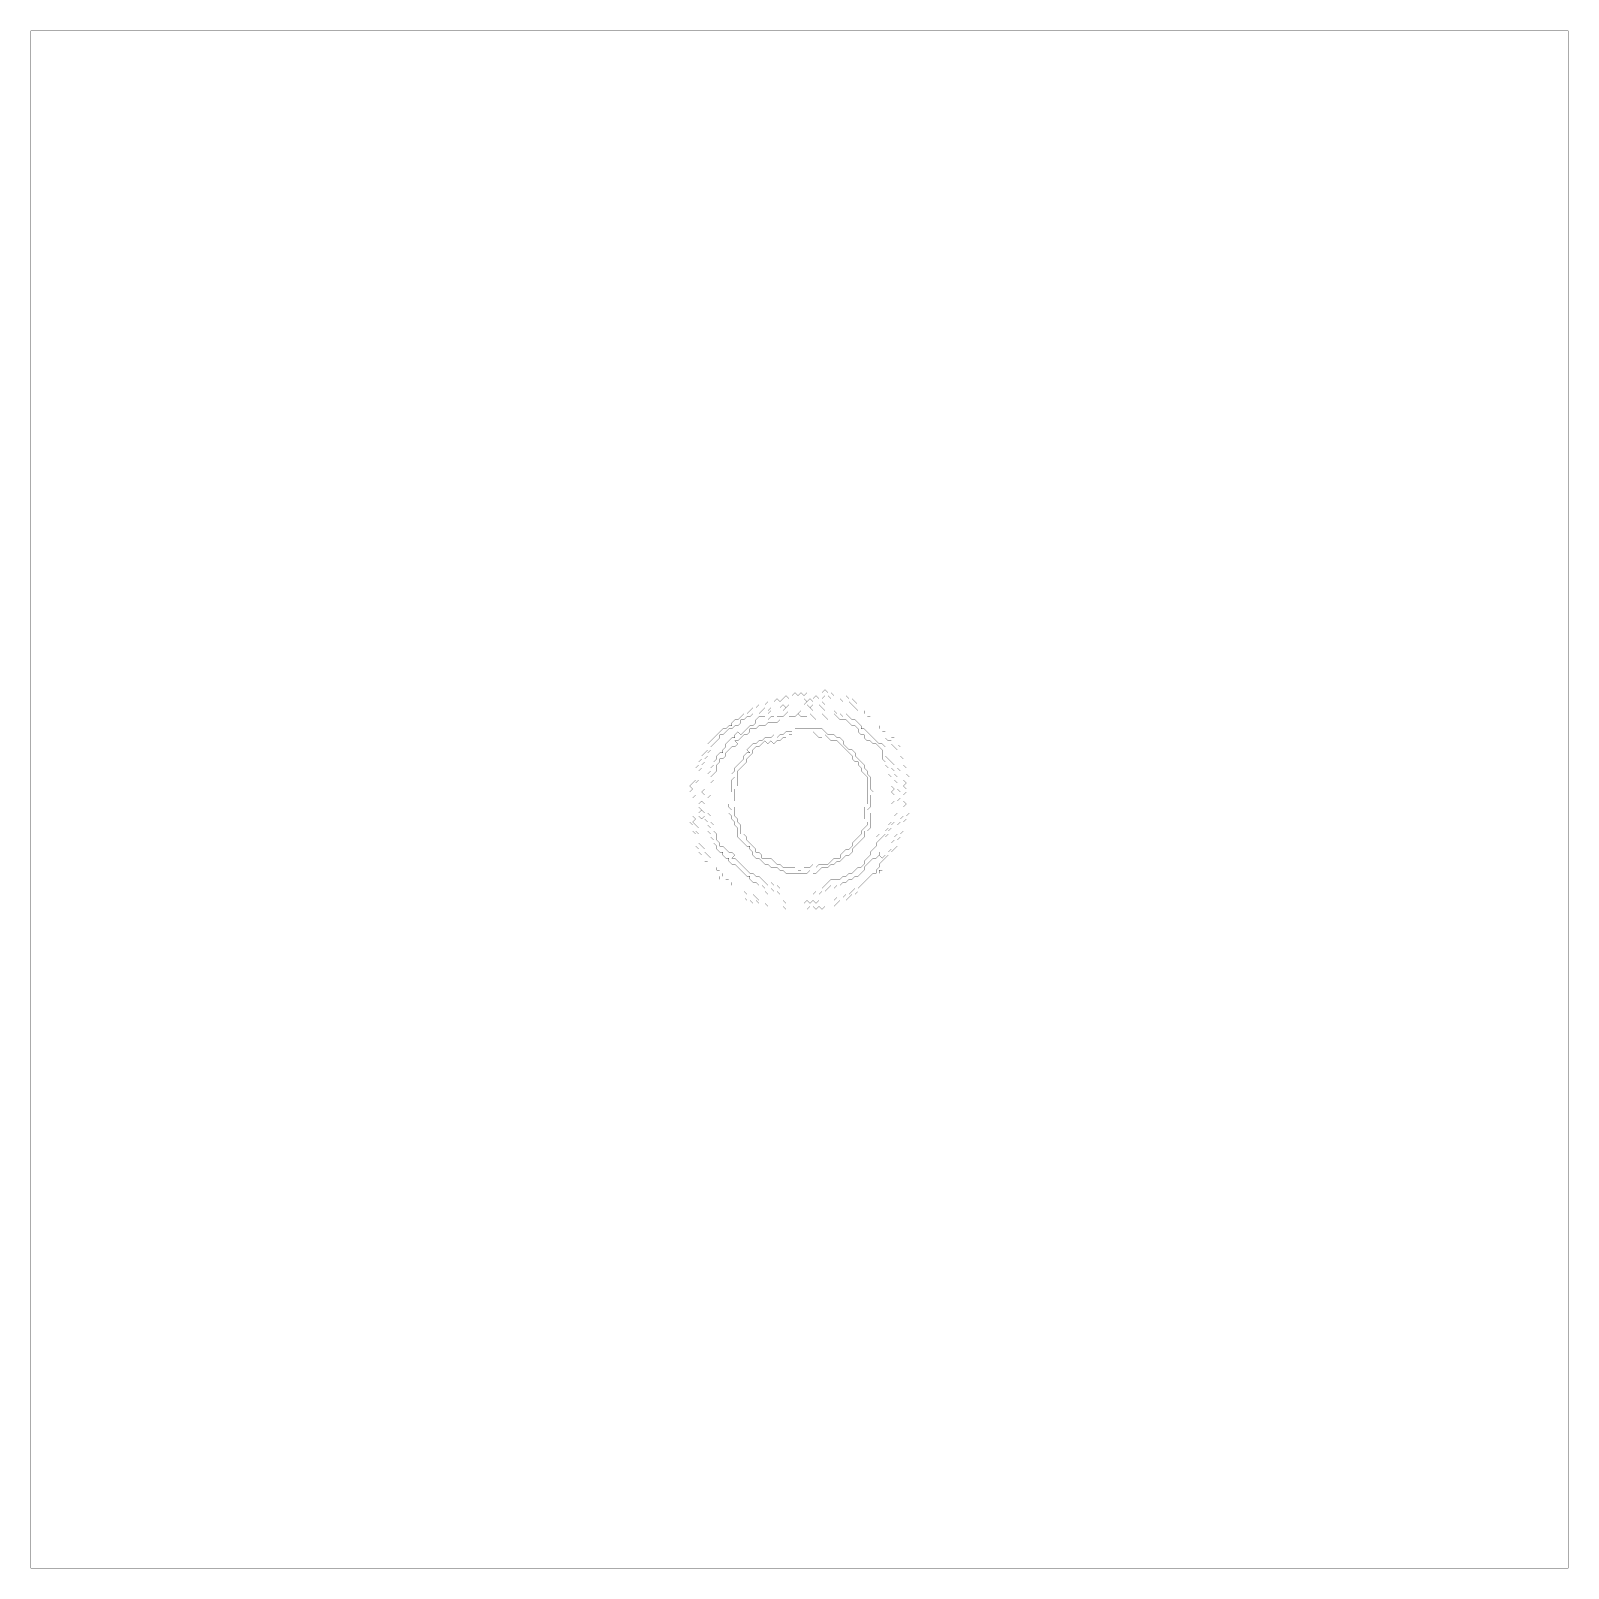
# Model space of a CAD drawing. Header units: metres. Extents: x 0 to 5009, y -5009 to 0.
import ezdxf

# ---------------------------------------------------------------- set-up
doc = ezdxf.new("R2010")
doc.units = ezdxf.units.M
doc.layers.add('conductor', color=1, linetype='Continuous')
doc.layers.add('substrate', color=5, linetype='Continuous')

msp = doc.modelspace()

# ---------------------------------------------------------------- linework, layer by layer
at = {"layer": 'conductor', "const_width": 0.5}
for points in [[(2558.5, -2166.4), (2548.7, -2176.2), (2538.9, -2176.2), (2529.1, -2176.2), (2519.3, -2176.2), (2529.1, -2186), (2519.3, -2195.8), (2519.3, -2205.6), (2529.1, -2205.6), (2538.9, -2205.6), (2548.7, -2215.4), (2558.5, -2215.4), (2568.3, -2205.6), (2578.1, -2205.6), (2587.9, -2215.4), (2597.7, -2215.4), (2607.5, -2215.4), (2617.3, -2215.4), (2627.1, -2225.2), (2636.9, -2225.2), (2646.7, -2235), (2656.5, -2225.2), (2666.3, -2235), (2676.1, -2244.8), (2685.9, -2244.8), (2695.8, -2254.6), (2705.6, -2264.4), (2705.6, -2274.2), (2715.4, -2274.2), (2725.2, -2284), (2735, -2293.8), (2744.8, -2303.6), (2754.6, -2313.4), (2764.4, -2323.2), (2774.2, -2323.2), (2784, -2333.1), (2784, -2342.9), (2784, -2352.7), (2784, -2362.5), (2793.8, -2372.3), (2803.6, -2382.1), (2813.4, -2391.9), (2803.6, -2401.7), (2813.4, -2411.5), (2813.4, -2421.3), (2823.2, -2431.1), (2813.4, -2440.9), (2823.2, -2450.7), (2823.2, -2460.5), (2823.2, -2470.3), (2833, -2480.1), (2833, -2489.9), (2833, -2499.7), (2823.2, -2509.5), (2823.2, -2519.3), (2823.2, -2529.1), (2823.2, -2538.9), (2823.2, -2548.7), (2813.4, -2558.5), (2813.4, -2568.3), (2813.4, -2578.1), (2803.6, -2587.9), (2803.6, -2597.7), (2793.8, -2607.5), (2793.8, -2617.3), (2784, -2627.1), (2784, -2636.9), (2784, -2646.7), (2784, -2656.5), (2784, -2666.3), (2784, -2676.1), (2784, -2685.9), (2774.2, -2695.8), (2764.4, -2685.9), (2764.4, -2676.1), (2764.4, -2685.9), (2754.6, -2695.8), (2744.8, -2695.8), (2735, -2705.6), (2725.2, -2715.4), (2715.4, -2725.2), (2715.4, -2735), (2705.6, -2744.8), (2695.8, -2754.6), (2685.9, -2754.6), (2676.1, -2764.4), (2666.3, -2764.4), (2656.5, -2774.2), (2646.7, -2774.2), (2636.9, -2784), (2627.1, -2784), (2617.3, -2793.8), (2607.5, -2784), (2597.7, -2793.8), (2587.9, -2803.6), (2578.1, -2803.6), (2568.3, -2813.4), (2558.5, -2803.6), (2548.7, -2813.4), (2538.9, -2813.4), (2529.1, -2813.4), (2519.3, -2813.4), (2509.5, -2813.4), (2499.7, -2813.4), (2489.9, -2813.4), (2480.1, -2813.4), (2470.3, -2813.4), (2460.5, -2813.4), (2450.7, -2813.4), (2440.9, -2813.4), (2431.1, -2803.6), (2421.3, -2803.6), (2411.5, -2793.8), (2401.7, -2793.8), (2391.9, -2793.8), (2382.1, -2784), (2372.3, -2784), (2362.5, -2774.2), (2352.7, -2774.2), (2342.9, -2764.4), (2342.9, -2754.6), (2333.1, -2754.6), (2323.2, -2744.8), (2313.4, -2735), (2303.6, -2725.2), (2293.8, -2715.4), (2284, -2715.4), (2274.2, -2705.6), (2274.2, -2695.8), (2264.4, -2695.8), (2254.6, -2685.9), (2254.6, -2676.1), (2244.8, -2676.1), (2235, -2666.3), (2235, -2656.5), (2225.2, -2646.7), (2225.2, -2636.9), (2215.4, -2627.1), (2215.4, -2617.3), (2205.6, -2607.5), (2215.4, -2597.7), (2205.6, -2587.9), (2205.6, -2578.1), (2195.8, -2568.3), (2195.8, -2558.5), (2195.8, -2548.7), (2195.8, -2538.9), (2186, -2538.9), (2176.2, -2529.1), (2176.2, -2519.3), (2186, -2509.5), (2195.8, -2519.3), (2195.8, -2509.5), (2195.8, -2499.7), (2195.8, -2489.9), (2186, -2480.1), (2195.8, -2470.3), (2205.6, -2470.3), (2205.6, -2460.5), (2205.6, -2450.7), (2205.6, -2440.9), (2205.6, -2431.1), (2205.6, -2421.3), (2215.4, -2411.5), (2215.4, -2401.7), (2225.2, -2391.9), (2225.2, -2382.1), (2235, -2372.3), (2235, -2362.5), (2244.8, -2352.7), (2254.6, -2352.7), (2254.6, -2342.9), (2264.4, -2333.1), (2264.4, -2323.2), (2274.2, -2313.4), (2284, -2303.6), (2293.8, -2303.6), (2293.8, -2293.8), (2303.6, -2284), (2313.4, -2293.8), (2323.2, -2284), (2333.1, -2274.2), (2342.9, -2264.4), (2352.7, -2264.4), (2362.5, -2254.6), (2362.5, -2244.8), (2372.3, -2235), (2382.1, -2235), (2391.9, -2235), (2401.7, -2244.8), (2411.5, -2235), (2421.3, -2235), (2411.5, -2235), (2401.7, -2225.2), (2411.5, -2215.4), (2421.3, -2215.4), (2431.1, -2215.4), (2440.9, -2215.4), (2450.7, -2215.4), (2460.5, -2205.6), (2470.3, -2195.8), (2460.5, -2205.6), (2450.7, -2195.8), (2440.9, -2205.6), (2431.1, -2195.8), (2421.3, -2195.8), (2411.5, -2195.8), (2411.5, -2205.6), (2401.7, -2215.4), (2391.9, -2205.6), (2382.1, -2215.4), (2372.3, -2225.2), (2362.5, -2225.2), (2352.7, -2225.2), (2342.9, -2235), (2333.1, -2235), (2323.2, -2244.8), (2313.4, -2244.8), (2313.4, -2254.6), (2303.6, -2264.4), (2293.8, -2264.4), (2284, -2274.2), (2274.2, -2274.2), (2264.4, -2284), (2254.6, -2293.8), (2244.8, -2293.8), (2244.8, -2303.6), (2235, -2313.4), (2225.2, -2323.2), (2215.4, -2333.1), (2215.4, -2342.9), (2205.6, -2352.7), (2205.6, -2362.5), (2195.8, -2372.3), (2195.8, -2382.1), (2186, -2391.9), (2186, -2401.7), (2176.2, -2411.5), (2176.2, -2421.3), (2176.2, -2431.1), (2176.2, -2440.9), (2166.4, -2450.7), (2166.4, -2460.5), (2166.4, -2470.3), (2166.4, -2480.1), (2166.4, -2489.9), (2156.6, -2499.7), (2156.6, -2509.5), (2156.6, -2519.3), (2156.6, -2529.1), (2156.6, -2538.9), (2156.6, -2548.7), (2156.6, -2558.5), (2166.4, -2568.3), (2156.6, -2578.1), (2166.4, -2587.9), (2176.2, -2597.7), (2166.4, -2607.5), (2176.2, -2617.3), (2176.2, -2627.1), (2176.2, -2636.9), (2176.2, -2646.7), (2186, -2656.5), (2195.8, -2666.3), (2195.8, -2676.1), (2205.6, -2685.9), (2215.4, -2695.8), (2215.4, -2705.6), (2225.2, -2715.4), (2235, -2725.2), (2235, -2735), (2244.8, -2735), (2254.6, -2744.8), (2254.6, -2754.6), (2264.4, -2764.4), (2274.2, -2764.4), (2284, -2774.2), (2284, -2784), (2293.8, -2793.8), (2303.6, -2803.6), (2313.4, -2803.6), (2323.2, -2803.6), (2333.1, -2813.4), (2342.9, -2813.4), (2352.7, -2813.4), (2362.5, -2823.2), (2372.3, -2833), (2382.1, -2833), (2391.9, -2833), (2401.7, -2833), (2411.5, -2833), (2421.3, -2833), (2431.1, -2833), (2440.9, -2833), (2450.7, -2833), (2460.5, -2842.8), (2470.3, -2842.8), (2480.1, -2842.8), (2489.9, -2842.8), (2499.7, -2842.8), (2509.5, -2842.8), (2519.3, -2842.8), (2529.1, -2833), (2538.9, -2842.8), (2548.7, -2833), (2558.5, -2842.8), (2568.3, -2833), (2578.1, -2833), (2587.9, -2833), (2597.7, -2833), (2607.5, -2833), (2617.3, -2833), (2627.1, -2823.2), (2636.9, -2823.2), (2646.7, -2823.2), (2656.5, -2813.4), (2666.3, -2813.4), (2676.1, -2803.6), (2685.9, -2793.8), (2695.8, -2793.8), (2705.6, -2784), (2715.4, -2774.2), (2725.2, -2764.4), (2735, -2754.6), (2744.8, -2744.8), (2754.6, -2744.8), (2754.6, -2735), (2764.4, -2725.2), (2764.4, -2715.4), (2774.2, -2705.6), (2784, -2695.8), (2793.8, -2685.9), (2793.8, -2676.1), (2803.6, -2666.3), (2803.6, -2656.5), (2803.6, -2646.7), (2813.4, -2636.9), (2813.4, -2627.1), (2823.2, -2617.3), (2823.2, -2607.5), (2823.2, -2597.7), (2823.2, -2587.9), (2833, -2578.1), (2833, -2568.3), (2842.8, -2558.5), (2842.8, -2548.7), (2842.8, -2538.9), (2842.8, -2529.1), (2852.6, -2519.3), (2842.8, -2509.5), (2842.8, -2499.7), (2842.8, -2489.9), (2852.6, -2480.1), (2852.6, -2470.3), (2842.8, -2460.5), (2852.6, -2450.7), (2842.8, -2440.9), (2842.8, -2431.1), (2842.8, -2421.3), (2842.8, -2411.5), (2833, -2411.5), (2823.2, -2401.7), (2823.2, -2391.9), (2823.2, -2382.1), (2823.2, -2372.3), (2823.2, -2362.5), (2823.2, -2352.7), (2823.2, -2342.9), (2813.4, -2333.1), (2803.6, -2323.2), (2803.6, -2313.4), (2793.8, -2313.4), (2784, -2303.6), (2784, -2293.8), (2784, -2284), (2774.2, -2284), (2764.4, -2274.2), (2764.4, -2264.4), (2754.6, -2254.6), (2744.8, -2244.8), (2735, -2235), (2725.2, -2235), (2715.4, -2225.2), (2715.4, -2215.4), (2705.6, -2215.4), (2695.8, -2215.4), (2685.9, -2205.6), (2676.1, -2195.8), (2666.3, -2186), (2656.5, -2186), (2646.7, -2186), (2636.9, -2176.2), (2627.1, -2176.2), (2617.3, -2176.2), (2607.5, -2176.2), (2597.7, -2166.4), (2587.9, -2166.4), (2578.1, -2176.2), (2568.3, -2176.2)], [(2489.9, -2195.8)], [(2529.1, -2186), (2538.9, -2176.2), (2548.7, -2186), (2548.7, -2195.8), (2538.9, -2205.6), (2529.1, -2195.8)], [(2568.3, -2195.8), (2578.1, -2186), (2587.9, -2195.8), (2578.1, -2205.6)], [(2509.5, -2284), (2499.7, -2293.8), (2489.9, -2303.6), (2480.1, -2293.8), (2470.3, -2293.8), (2460.5, -2303.6), (2450.7, -2303.6), (2440.9, -2313.4), (2431.1, -2313.4), (2421.3, -2323.2), (2411.5, -2313.4), (2401.7, -2323.2), (2391.9, -2313.4), (2382.1, -2323.2), (2372.3, -2333.1), (2362.5, -2333.1), (2352.7, -2342.9), (2352.7, -2352.7), (2342.9, -2362.5), (2333.1, -2372.3), (2333.1, -2382.1), (2323.2, -2391.9), (2313.4, -2401.7), (2303.6, -2411.5), (2303.6, -2421.3), (2303.6, -2431.1), (2303.6, -2440.9), (2303.6, -2450.7), (2303.6, -2460.5), (2293.8, -2470.3), (2293.8, -2480.1), (2293.8, -2489.9), (2293.8, -2499.7), (2293.8, -2509.5), (2284, -2519.3), (2293.8, -2529.1), (2293.8, -2538.9), (2293.8, -2548.7), (2293.8, -2558.5), (2303.6, -2568.3), (2303.6, -2578.1), (2313.4, -2587.9), (2313.4, -2597.7), (2313.4, -2607.5), (2313.4, -2617.3), (2323.2, -2617.3), (2333.1, -2627.1), (2333.1, -2636.9), (2342.9, -2646.7), (2352.7, -2656.5), (2362.5, -2666.3), (2362.5, -2676.1), (2372.3, -2676.1), (2382.1, -2685.9), (2382.1, -2695.8), (2391.9, -2695.8), (2401.7, -2695.8), (2411.5, -2695.8), (2421.3, -2705.6), (2431.1, -2715.4), (2440.9, -2715.4), (2450.7, -2725.2), (2460.5, -2725.2), (2470.3, -2725.2), (2480.1, -2725.2), (2489.9, -2725.2), (2499.7, -2735), (2509.5, -2735), (2519.3, -2725.2), (2529.1, -2725.2), (2538.9, -2725.2), (2548.7, -2715.4), (2558.5, -2725.2), (2568.3, -2715.4), (2578.1, -2715.4), (2587.9, -2715.4), (2597.7, -2715.4), (2607.5, -2705.6), (2617.3, -2695.8), (2627.1, -2695.8), (2636.9, -2695.8), (2636.9, -2685.9), (2646.7, -2676.1), (2656.5, -2666.3), (2666.3, -2666.3), (2676.1, -2656.5), (2676.1, -2646.7), (2685.9, -2636.9), (2695.8, -2627.1), (2705.6, -2617.3), (2705.6, -2607.5), (2715.4, -2597.7), (2725.2, -2587.9), (2725.2, -2578.1), (2715.4, -2568.3), (2715.4, -2558.5), (2715.4, -2548.7), (2715.4, -2538.9), (2715.4, -2529.1), (2725.2, -2519.3), (2725.2, -2509.5), (2725.2, -2499.7), (2725.2, -2489.9), (2725.2, -2480.1), (2725.2, -2470.3), (2725.2, -2460.5), (2725.2, -2450.7), (2725.2, -2440.9), (2725.2, -2431.1), (2715.4, -2421.3), (2705.6, -2411.5), (2705.6, -2401.7), (2695.8, -2391.9), (2695.8, -2382.1), (2685.9, -2382.1), (2676.1, -2372.3), (2676.1, -2362.5), (2666.3, -2352.7), (2656.5, -2342.9), (2646.7, -2333.1), (2636.9, -2323.2), (2627.1, -2313.4), (2617.3, -2313.4), (2607.5, -2313.4), (2597.7, -2303.6), (2587.9, -2293.8), (2578.1, -2303.6), (2568.3, -2303.6), (2558.5, -2293.8), (2548.7, -2284), (2538.9, -2293.8), (2529.1, -2284), (2519.3, -2293.8)], [(2382.1, -2254.6)], [(2176.2, -2548.7), (2186, -2538.9), (2195.8, -2548.7), (2195.8, -2558.5), (2186, -2568.3), (2176.2, -2558.5)], [(2764.4, -2656.5)], [(2391.9, -2803.6), (2401.7, -2793.8), (2411.5, -2793.8), (2421.3, -2803.6), (2411.5, -2813.4), (2401.7, -2813.4)]]:
    msp.add_lwpolyline(points, close=True, dxfattribs=at)
at = {"layer": 'substrate', "const_width": 0.5}
for points in [[(0, 0), (0, -9.8), (0, -19.6), (0, -29.4), (0, -39.2), (0, -49), (0, -58.8), (0, -68.6), (0, -78.4), (0, -88.2), (0, -98), (0, -107.8), (0, -117.6), (0, -127.4), (0, -137.2), (0, -147), (0, -156.8), (0, -166.6), (0, -176.4), (0, -186.3), (0, -196.1), (0, -205.9), (0, -215.7), (0, -225.5), (0, -235.3), (0, -245.1), (0, -254.9), (0, -264.7), (0, -274.5), (0, -284.3), (0, -294.1), (0, -303.9), (0, -313.7), (0, -323.5), (0, -333.3), (0, -343.1), (0, -352.9), (0, -362.7), (0, -372.5), (0, -382.3), (0, -392.1), (0, -401.9), (0, -411.7), (0, -421.5), (0, -431.3), (0, -441.1), (0, -450.9), (0, -460.7), (0, -470.5), (0, -480.3), (0, -490.1), (0, -499.9), (0, -509.7), (0, -519.5), (0, -529.3), (0, -539.2), (0, -549), (0, -558.8), (0, -568.6), (0, -578.4), (0, -588.2), (0, -598), (0, -607.8), (0, -617.6), (0, -627.4), (0, -637.2), (0, -647), (0, -656.8), (0, -666.6), (0, -676.4), (0, -686.2), (0, -696), (0, -705.8), (0, -715.6), (0, -725.4), (0, -735.2), (0, -745), (0, -754.8), (0, -764.6), (0, -774.4), (0, -784.2), (0, -794), (0, -803.8), (0, -813.6), (0, -823.4), (0, -833.2), (0, -843), (0, -852.8), (0, -862.6), (0, -872.4), (0, -882.2), (0, -892), (0, -901.9), (0, -911.7), (0, -921.5), (0, -931.3), (0, -941.1), (0, -950.9), (0, -960.7), (0, -970.5), (0, -980.3), (0, -990.1), (0, -999.9), (0, -1009.7), (0, -1019.5), (0, -1029.3), (0, -1039.1), (0, -1048.9), (0, -1058.7), (0, -1068.5), (0, -1078.3), (0, -1088.1), (0, -1097.9), (0, -1107.7), (0, -1117.5), (0, -1127.3), (0, -1137.1), (0, -1146.9), (0, -1156.7), (0, -1166.5), (0, -1176.3), (0, -1186.1), (0, -1195.9), (0, -1205.7), (0, -1215.5), (0, -1225.3), (0, -1235.1), (0, -1244.9), (0, -1254.8), (0, -1264.6), (0, -1274.4), (0, -1284.2), (0, -1294), (0, -1303.8), (0, -1313.6), (0, -1323.4), (0, -1333.2), (0, -1343), (0, -1352.8), (0, -1362.6), (0, -1372.4), (0, -1382.2), (0, -1392), (0, -1401.8), (0, -1411.6), (0, -1421.4), (0, -1431.2), (0, -1441), (0, -1450.8), (0, -1460.6), (0, -1470.4), (0, -1480.2), (0, -1490), (0, -1499.8), (0, -1509.6), (0, -1519.4), (0, -1529.2), (0, -1539), (0, -1548.8), (0, -1558.6), (0, -1568.4), (0, -1578.2), (0, -1588), (0, -1597.8), (0, -1607.6), (0, -1617.5), (0, -1627.3), (0, -1637.1), (0, -1646.9), (0, -1656.7), (0, -1666.5), (0, -1676.3), (0, -1686.1), (0, -1695.9), (0, -1705.7), (0, -1715.5), (0, -1725.3), (0, -1735.1), (0, -1744.9), (0, -1754.7), (0, -1764.5), (0, -1774.3), (0, -1784.1), (0, -1793.9), (0, -1803.7), (0, -1813.5), (0, -1823.3), (0, -1833.1), (0, -1842.9), (0, -1852.7), (0, -1862.5), (0, -1872.3), (0, -1882.1), (0, -1891.9), (0, -1901.7), (0, -1911.5), (0, -1921.3), (0, -1931.1), (0, -1940.9), (0, -1950.7), (0, -1960.5), (0, -1970.3), (0, -1980.2), (0, -1990), (0, -1999.8), (0, -2009.6), (0, -2019.4), (0, -2029.2), (0, -2039), (0, -2048.8), (0, -2058.6), (0, -2068.4), (0, -2078.2), (0, -2088), (0, -2097.8), (0, -2107.6), (0, -2117.4), (0, -2127.2), (0, -2137), (0, -2146.8), (0, -2156.6), (0, -2166.4), (0, -2176.2), (0, -2186), (0, -2195.8), (0, -2205.6), (0, -2215.4), (0, -2225.2), (0, -2235), (0, -2244.8), (0, -2254.6), (0, -2264.4), (0, -2274.2), (0, -2284), (0, -2293.8), (0, -2303.6), (0, -2313.4), (0, -2323.2), (0, -2333.1), (0, -2342.9), (0, -2352.7), (0, -2362.5), (0, -2372.3), (0, -2382.1), (0, -2391.9), (0, -2401.7), (0, -2411.5), (0, -2421.3), (0, -2431.1), (0, -2440.9), (0, -2450.7), (0, -2460.5), (0, -2470.3), (0, -2480.1), (0, -2489.9), (0, -2499.7), (0, -2509.5), (0, -2519.3), (0, -2529.1), (0, -2538.9), (0, -2548.7), (0, -2558.5), (0, -2568.3), (0, -2578.1), (0, -2587.9), (0, -2597.7), (0, -2607.5), (0, -2617.3), (0, -2627.1), (0, -2636.9), (0, -2646.7), (0, -2656.5), (0, -2666.3), (0, -2676.1), (0, -2685.9), (0, -2695.8), (0, -2705.6), (0, -2715.4), (0, -2725.2), (0, -2735), (0, -2744.8), (0, -2754.6), (0, -2764.4), (0, -2774.2), (0, -2784), (0, -2793.8), (0, -2803.6), (0, -2813.4), (0, -2823.2), (0, -2833), (0, -2842.8), (0, -2852.6), (0, -2862.4), (0, -2872.2), (0, -2882), (0, -2891.8), (0, -2901.6), (0, -2911.4), (0, -2921.2), (0, -2931), (0, -2940.8), (0, -2950.6), (0, -2960.4), (0, -2970.2), (0, -2980), (0, -2989.8), (0, -2999.6), (0, -3009.4), (0, -3019.2), (0, -3029), (0, -3038.8), (0, -3048.7), (0, -3058.5), (0, -3068.3), (0, -3078.1), (0, -3087.9), (0, -3097.7), (0, -3107.5), (0, -3117.3), (0, -3127.1), (0, -3136.9), (0, -3146.7), (0, -3156.5), (0, -3166.3), (0, -3176.1), (0, -3185.9), (0, -3195.7), (0, -3205.5), (0, -3215.3), (0, -3225.1), (0, -3234.9), (0, -3244.7), (0, -3254.5), (0, -3264.3), (0, -3274.1), (0, -3283.9), (0, -3293.7), (0, -3303.5), (0, -3313.3), (0, -3323.1), (0, -3332.9), (0, -3342.7), (0, -3352.5), (0, -3362.3), (0, -3372.1), (0, -3381.9), (0, -3391.7), (0, -3401.5), (0, -3411.4), (0, -3421.2), (0, -3431), (0, -3440.8), (0, -3450.6), (0, -3460.4), (0, -3470.2), (0, -3480), (0, -3489.8), (0, -3499.6), (0, -3509.4), (0, -3519.2), (0, -3529), (0, -3538.8), (0, -3548.6), (0, -3558.4), (0, -3568.2), (0, -3578), (0, -3587.8), (0, -3597.6), (0, -3607.4), (0, -3617.2), (0, -3627), (0, -3636.8), (0, -3646.6), (0, -3656.4), (0, -3666.2), (0, -3676), (0, -3685.8), (0, -3695.6), (0, -3705.4), (0, -3715.2), (0, -3725), (0, -3734.8), (0, -3744.6), (0, -3754.4), (0, -3764.2), (0, -3774.1), (0, -3783.9), (0, -3793.7), (0, -3803.5), (0, -3813.3), (0, -3823.1), (0, -3832.9), (0, -3842.7), (0, -3852.5), (0, -3862.3), (0, -3872.1), (0, -3881.9), (0, -3891.7), (0, -3901.5), (0, -3911.3), (0, -3921.1), (0, -3930.9), (0, -3940.7), (0, -3950.5), (0, -3960.3), (0, -3970.1), (0, -3979.9), (0, -3989.7), (0, -3999.5), (0, -4009.3), (0, -4019.1), (0, -4028.9), (0, -4038.7), (0, -4048.5), (0, -4058.3), (0, -4068.1), (0, -4077.9), (0, -4087.7), (0, -4097.5), (0, -4107.3), (0, -4117.1), (0, -4127), (0, -4136.8), (0, -4146.6), (0, -4156.4), (0, -4166.2), (0, -4176), (0, -4185.8), (0, -4195.6), (0, -4205.4), (0, -4215.2), (0, -4225), (0, -4234.8), (0, -4244.6), (0, -4254.4), (0, -4264.2), (0, -4274), (0, -4283.8), (0, -4293.6), (0, -4303.4), (0, -4313.2), (0, -4323), (0, -4332.8), (0, -4342.6), (0, -4352.4), (0, -4362.2), (0, -4372), (0, -4381.8), (0, -4391.6), (0, -4401.4), (0, -4411.2), (0, -4421), (0, -4430.8), (0, -4440.6), (0, -4450.4), (0, -4460.2), (0, -4470), (0, -4479.8), (0, -4489.7), (0, -4499.5), (0, -4509.3), (0, -4519.1), (0, -4528.9), (0, -4538.7), (0, -4548.5), (0, -4558.3), (0, -4568.1), (0, -4577.9), (0, -4587.7), (0, -4597.5), (0, -4607.3), (0, -4617.1), (0, -4626.9), (0, -4636.7), (0, -4646.5), (0, -4656.3), (0, -4666.1), (0, -4675.9), (0, -4685.7), (0, -4695.5), (0, -4705.3), (0, -4715.1), (0, -4724.9), (0, -4734.7), (0, -4744.5), (0, -4754.3), (0, -4764.1), (0, -4773.9), (0, -4783.7), (0, -4793.5), (0, -4803.3), (0, -4813.1), (0, -4822.9), (0, -4832.7), (0, -4842.6), (0, -4852.4), (0, -4862.2), (0, -4872), (0, -4881.8), (0, -4891.6), (0, -4901.4), (0, -4911.2), (0, -4921), (0, -4930.8), (0, -4940.6), (0, -4950.4), (0, -4960.2), (0, -4970), (0, -4979.8), (0, -4989.6), (0, -4999.4), (0, -5009.2), (9.8, -5009.2), (19.6, -5009.2), (29.4, -5009.2), (39.2, -5009.2), (49, -5009.2), (58.8, -5009.2), (68.6, -5009.2), (78.4, -5009.2), (88.2, -5009.2), (98, -5009.2), (107.8, -5009.2), (117.6, -5009.2), (127.4, -5009.2), (137.2, -5009.2), (147, -5009.2), (156.8, -5009.2), (166.6, -5009.2), (176.4, -5009.2), (186.3, -5009.2), (196.1, -5009.2), (205.9, -5009.2), (215.7, -5009.2), (225.5, -5009.2), (235.3, -5009.2), (245.1, -5009.2), (254.9, -5009.2), (264.7, -5009.2), (274.5, -5009.2), (284.3, -5009.2), (294.1, -5009.2), (303.9, -5009.2), (313.7, -5009.2), (323.5, -5009.2), (333.3, -5009.2), (343.1, -5009.2), (352.9, -5009.2), (362.7, -5009.2), (372.5, -5009.2), (382.3, -5009.2), (392.1, -5009.2), (401.9, -5009.2), (411.7, -5009.2), (421.5, -5009.2), (431.3, -5009.2), (441.1, -5009.2), (450.9, -5009.2), (460.7, -5009.2), (470.5, -5009.2), (480.3, -5009.2), (490.1, -5009.2), (499.9, -5009.2), (509.7, -5009.2), (519.5, -5009.2), (529.3, -5009.2), (539.2, -5009.2), (549, -5009.2), (558.8, -5009.2), (568.6, -5009.2), (578.4, -5009.2), (588.2, -5009.2), (598, -5009.2), (607.8, -5009.2), (617.6, -5009.2), (627.4, -5009.2), (637.2, -5009.2), (647, -5009.2), (656.8, -5009.2), (666.6, -5009.2), (676.4, -5009.2), (686.2, -5009.2), (696, -5009.2), (705.8, -5009.2), (715.6, -5009.2), (725.4, -5009.2), (735.2, -5009.2), (745, -5009.2), (754.8, -5009.2), (764.6, -5009.2), (774.4, -5009.2), (784.2, -5009.2), (794, -5009.2), (803.8, -5009.2), (813.6, -5009.2), (823.4, -5009.2), (833.2, -5009.2), (843, -5009.2), (852.8, -5009.2), (862.6, -5009.2), (872.4, -5009.2), (882.2, -5009.2), (892, -5009.2), (901.9, -5009.2), (911.7, -5009.2), (921.5, -5009.2), (931.3, -5009.2), (941.1, -5009.2), (950.9, -5009.2), (960.7, -5009.2), (970.5, -5009.2), (980.3, -5009.2), (990.1, -5009.2), (999.9, -5009.2), (1009.7, -5009.2), (1019.5, -5009.2), (1029.3, -5009.2), (1039.1, -5009.2), (1048.9, -5009.2), (1058.7, -5009.2), (1068.5, -5009.2), (1078.3, -5009.2), (1088.1, -5009.2), (1097.9, -5009.2), (1107.7, -5009.2), (1117.5, -5009.2), (1127.3, -5009.2), (1137.1, -5009.2), (1146.9, -5009.2), (1156.7, -5009.2), (1166.5, -5009.2), (1176.3, -5009.2), (1186.1, -5009.2), (1195.9, -5009.2), (1205.7, -5009.2), (1215.5, -5009.2), (1225.3, -5009.2), (1235.1, -5009.2), (1244.9, -5009.2), (1254.8, -5009.2), (1264.6, -5009.2), (1274.4, -5009.2), (1284.2, -5009.2), (1294, -5009.2), (1303.8, -5009.2), (1313.6, -5009.2), (1323.4, -5009.2), (1333.2, -5009.2), (1343, -5009.2), (1352.8, -5009.2), (1362.6, -5009.2), (1372.4, -5009.2), (1382.2, -5009.2), (1392, -5009.2), (1401.8, -5009.2), (1411.6, -5009.2), (1421.4, -5009.2), (1431.2, -5009.2), (1441, -5009.2), (1450.8, -5009.2), (1460.6, -5009.2), (1470.4, -5009.2), (1480.2, -5009.2), (1490, -5009.2), (1499.8, -5009.2), (1509.6, -5009.2), (1519.4, -5009.2), (1529.2, -5009.2), (1539, -5009.2), (1548.8, -5009.2), (1558.6, -5009.2), (1568.4, -5009.2), (1578.2, -5009.2), (1588, -5009.2), (1597.8, -5009.2), (1607.6, -5009.2), (1617.5, -5009.2), (1627.3, -5009.2), (1637.1, -5009.2), (1646.9, -5009.2), (1656.7, -5009.2), (1666.5, -5009.2), (1676.3, -5009.2), (1686.1, -5009.2), (1695.9, -5009.2), (1705.7, -5009.2), (1715.5, -5009.2), (1725.3, -5009.2), (1735.1, -5009.2), (1744.9, -5009.2), (1754.7, -5009.2), (1764.5, -5009.2), (1774.3, -5009.2), (1784.1, -5009.2), (1793.9, -5009.2), (1803.7, -5009.2), (1813.5, -5009.2), (1823.3, -5009.2), (1833.1, -5009.2), (1842.9, -5009.2), (1852.7, -5009.2), (1862.5, -5009.2), (1872.3, -5009.2), (1882.1, -5009.2), (1891.9, -5009.2), (1901.7, -5009.2), (1911.5, -5009.2), (1921.3, -5009.2), (1931.1, -5009.2), (1940.9, -5009.2), (1950.7, -5009.2), (1960.5, -5009.2), (1970.3, -5009.2), (1980.2, -5009.2), (1990, -5009.2), (1999.8, -5009.2), (2009.6, -5009.2), (2019.4, -5009.2), (2029.2, -5009.2), (2039, -5009.2), (2048.8, -5009.2), (2058.6, -5009.2), (2068.4, -5009.2), (2078.2, -5009.2), (2088, -5009.2), (2097.8, -5009.2), (2107.6, -5009.2), (2117.4, -5009.2), (2127.2, -5009.2), (2137, -5009.2), (2146.8, -5009.2), (2156.6, -5009.2), (2166.4, -5009.2), (2176.2, -5009.2), (2186, -5009.2), (2195.8, -5009.2), (2205.6, -5009.2), (2215.4, -5009.2), (2225.2, -5009.2), (2235, -5009.2), (2244.8, -5009.2), (2254.6, -5009.2), (2264.4, -5009.2), (2274.2, -5009.2), (2284, -5009.2), (2293.8, -5009.2), (2303.6, -5009.2), (2313.4, -5009.2), (2323.2, -5009.2), (2333.1, -5009.2), (2342.9, -5009.2), (2352.7, -5009.2), (2362.5, -5009.2), (2372.3, -5009.2), (2382.1, -5009.2), (2391.9, -5009.2), (2401.7, -5009.2), (2411.5, -5009.2), (2421.3, -5009.2), (2431.1, -5009.2), (2440.9, -5009.2), (2450.7, -5009.2), (2460.5, -5009.2), (2470.3, -5009.2), (2480.1, -5009.2), (2489.9, -5009.2), (2499.7, -5009.2), (2509.5, -5009.2), (2519.3, -5009.2), (2529.1, -5009.2), (2538.9, -5009.2), (2548.7, -5009.2), (2558.5, -5009.2), (2568.3, -5009.2), (2578.1, -5009.2), (2587.9, -5009.2), (2597.7, -5009.2), (2607.5, -5009.2), (2617.3, -5009.2), (2627.1, -5009.2), (2636.9, -5009.2), (2646.7, -5009.2), (2656.5, -5009.2), (2666.3, -5009.2), (2676.1, -5009.2), (2685.9, -5009.2), (2695.8, -5009.2), (2705.6, -5009.2), (2715.4, -5009.2), (2725.2, -5009.2), (2735, -5009.2), (2744.8, -5009.2), (2754.6, -5009.2), (2764.4, -5009.2), (2774.2, -5009.2), (2784, -5009.2), (2793.8, -5009.2), (2803.6, -5009.2), (2813.4, -5009.2), (2823.2, -5009.2), (2833, -5009.2), (2842.8, -5009.2), (2852.6, -5009.2), (2862.4, -5009.2), (2872.2, -5009.2), (2882, -5009.2), (2891.8, -5009.2), (2901.6, -5009.2), (2911.4, -5009.2), (2921.2, -5009.2), (2931, -5009.2), (2940.8, -5009.2), (2950.6, -5009.2), (2960.4, -5009.2), (2970.2, -5009.2), (2980, -5009.2), (2989.8, -5009.2), (2999.6, -5009.2), (3009.4, -5009.2), (3019.2, -5009.2), (3029, -5009.2), (3038.8, -5009.2), (3048.7, -5009.2), (3058.5, -5009.2), (3068.3, -5009.2), (3078.1, -5009.2), (3087.9, -5009.2), (3097.7, -5009.2), (3107.5, -5009.2), (3117.3, -5009.2), (3127.1, -5009.2), (3136.9, -5009.2), (3146.7, -5009.2), (3156.5, -5009.2), (3166.3, -5009.2), (3176.1, -5009.2), (3185.9, -5009.2), (3195.7, -5009.2), (3205.5, -5009.2), (3215.3, -5009.2), (3225.1, -5009.2), (3234.9, -5009.2), (3244.7, -5009.2), (3254.5, -5009.2), (3264.3, -5009.2), (3274.1, -5009.2), (3283.9, -5009.2), (3293.7, -5009.2), (3303.5, -5009.2), (3313.3, -5009.2), (3323.1, -5009.2), (3332.9, -5009.2), (3342.7, -5009.2), (3352.5, -5009.2), (3362.3, -5009.2), (3372.1, -5009.2), (3381.9, -5009.2), (3391.7, -5009.2), (3401.5, -5009.2), (3411.4, -5009.2), (3421.2, -5009.2), (3431, -5009.2), (3440.8, -5009.2), (3450.6, -5009.2), (3460.4, -5009.2), (3470.2, -5009.2), (3480, -5009.2), (3489.8, -5009.2), (3499.6, -5009.2), (3509.4, -5009.2), (3519.2, -5009.2), (3529, -5009.2), (3538.8, -5009.2), (3548.6, -5009.2), (3558.4, -5009.2), (3568.2, -5009.2), (3578, -5009.2), (3587.8, -5009.2), (3597.6, -5009.2), (3607.4, -5009.2), (3617.2, -5009.2), (3627, -5009.2), (3636.8, -5009.2), (3646.6, -5009.2), (3656.4, -5009.2), (3666.2, -5009.2), (3676, -5009.2), (3685.8, -5009.2), (3695.6, -5009.2), (3705.4, -5009.2), (3715.2, -5009.2), (3725, -5009.2), (3734.8, -5009.2), (3744.6, -5009.2), (3754.4, -5009.2), (3764.2, -5009.2), (3774.1, -5009.2), (3783.9, -5009.2), (3793.7, -5009.2), (3803.5, -5009.2), (3813.3, -5009.2), (3823.1, -5009.2), (3832.9, -5009.2), (3842.7, -5009.2), (3852.5, -5009.2), (3862.3, -5009.2), (3872.1, -5009.2), (3881.9, -5009.2), (3891.7, -5009.2), (3901.5, -5009.2), (3911.3, -5009.2), (3921.1, -5009.2), (3930.9, -5009.2), (3940.7, -5009.2), (3950.5, -5009.2), (3960.3, -5009.2), (3970.1, -5009.2), (3979.9, -5009.2), (3989.7, -5009.2), (3999.5, -5009.2), (4009.3, -5009.2), (4019.1, -5009.2), (4028.9, -5009.2), (4038.7, -5009.2), (4048.5, -5009.2), (4058.3, -5009.2), (4068.1, -5009.2), (4077.9, -5009.2), (4087.7, -5009.2), (4097.5, -5009.2), (4107.3, -5009.2), (4117.1, -5009.2), (4127, -5009.2), (4136.8, -5009.2), (4146.6, -5009.2), (4156.4, -5009.2), (4166.2, -5009.2), (4176, -5009.2), (4185.8, -5009.2), (4195.6, -5009.2), (4205.4, -5009.2), (4215.2, -5009.2), (4225, -5009.2), (4234.8, -5009.2), (4244.6, -5009.2), (4254.4, -5009.2), (4264.2, -5009.2), (4274, -5009.2), (4283.8, -5009.2), (4293.6, -5009.2), (4303.4, -5009.2), (4313.2, -5009.2), (4323, -5009.2), (4332.8, -5009.2), (4342.6, -5009.2), (4352.4, -5009.2), (4362.2, -5009.2), (4372, -5009.2), (4381.8, -5009.2), (4391.6, -5009.2), (4401.4, -5009.2), (4411.2, -5009.2), (4421, -5009.2), (4430.8, -5009.2), (4440.6, -5009.2), (4450.4, -5009.2), (4460.2, -5009.2), (4470, -5009.2), (4479.8, -5009.2), (4489.7, -5009.2), (4499.5, -5009.2), (4509.3, -5009.2), (4519.1, -5009.2), (4528.9, -5009.2), (4538.7, -5009.2), (4548.5, -5009.2), (4558.3, -5009.2), (4568.1, -5009.2), (4577.9, -5009.2), (4587.7, -5009.2), (4597.5, -5009.2), (4607.3, -5009.2), (4617.1, -5009.2), (4626.9, -5009.2), (4636.7, -5009.2), (4646.5, -5009.2), (4656.3, -5009.2), (4666.1, -5009.2), (4675.9, -5009.2), (4685.7, -5009.2), (4695.5, -5009.2), (4705.3, -5009.2), (4715.1, -5009.2), (4724.9, -5009.2), (4734.7, -5009.2), (4744.5, -5009.2), (4754.3, -5009.2), (4764.1, -5009.2), (4773.9, -5009.2), (4783.7, -5009.2), (4793.5, -5009.2), (4803.3, -5009.2), (4813.1, -5009.2), (4822.9, -5009.2), (4832.7, -5009.2), (4842.6, -5009.2), (4852.4, -5009.2), (4862.2, -5009.2), (4872, -5009.2), (4881.8, -5009.2), (4891.6, -5009.2), (4901.4, -5009.2), (4911.2, -5009.2), (4921, -5009.2), (4930.8, -5009.2), (4940.6, -5009.2), (4950.4, -5009.2), (4960.2, -5009.2), (4970, -5009.2), (4979.8, -5009.2), (4989.6, -5009.2), (4999.4, -5009.2), (5009.2, -5009.2), (5009.2, -4999.4), (5009.2, -4989.6), (5009.2, -4979.8), (5009.2, -4970), (5009.2, -4960.2), (5009.2, -4950.4), (5009.2, -4940.6), (5009.2, -4930.8), (5009.2, -4921), (5009.2, -4911.2), (5009.2, -4901.4), (5009.2, -4891.6), (5009.2, -4881.8), (5009.2, -4872), (5009.2, -4862.2), (5009.2, -4852.4), (5009.2, -4842.6), (5009.2, -4832.7), (5009.2, -4822.9), (5009.2, -4813.1), (5009.2, -4803.3), (5009.2, -4793.5), (5009.2, -4783.7), (5009.2, -4773.9), (5009.2, -4764.1), (5009.2, -4754.3), (5009.2, -4744.5), (5009.2, -4734.7), (5009.2, -4724.9), (5009.2, -4715.1), (5009.2, -4705.3), (5009.2, -4695.5), (5009.2, -4685.7), (5009.2, -4675.9), (5009.2, -4666.1), (5009.2, -4656.3), (5009.2, -4646.5), (5009.2, -4636.7), (5009.2, -4626.9), (5009.2, -4617.1), (5009.2, -4607.3), (5009.2, -4597.5), (5009.2, -4587.7), (5009.2, -4577.9), (5009.2, -4568.1), (5009.2, -4558.3), (5009.2, -4548.5), (5009.2, -4538.7), (5009.2, -4528.9), (5009.2, -4519.1), (5009.2, -4509.3), (5009.2, -4499.5), (5009.2, -4489.7), (5009.2, -4479.8), (5009.2, -4470), (5009.2, -4460.2), (5009.2, -4450.4), (5009.2, -4440.6), (5009.2, -4430.8), (5009.2, -4421), (5009.2, -4411.2), (5009.2, -4401.4), (5009.2, -4391.6), (5009.2, -4381.8), (5009.2, -4372), (5009.2, -4362.2), (5009.2, -4352.4), (5009.2, -4342.6), (5009.2, -4332.8), (5009.2, -4323), (5009.2, -4313.2), (5009.2, -4303.4), (5009.2, -4293.6), (5009.2, -4283.8), (5009.2, -4274), (5009.2, -4264.2), (5009.2, -4254.4), (5009.2, -4244.6), (5009.2, -4234.8), (5009.2, -4225), (5009.2, -4215.2), (5009.2, -4205.4), (5009.2, -4195.6), (5009.2, -4185.8), (5009.2, -4176), (5009.2, -4166.2), (5009.2, -4156.4), (5009.2, -4146.6), (5009.2, -4136.8), (5009.2, -4127), (5009.2, -4117.1), (5009.2, -4107.3), (5009.2, -4097.5), (5009.2, -4087.7), (5009.2, -4077.9), (5009.2, -4068.1), (5009.2, -4058.3), (5009.2, -4048.5), (5009.2, -4038.7), (5009.2, -4028.9), (5009.2, -4019.1), (5009.2, -4009.3), (5009.2, -3999.5), (5009.2, -3989.7), (5009.2, -3979.9), (5009.2, -3970.1), (5009.2, -3960.3), (5009.2, -3950.5), (5009.2, -3940.7), (5009.2, -3930.9), (5009.2, -3921.1), (5009.2, -3911.3), (5009.2, -3901.5), (5009.2, -3891.7), (5009.2, -3881.9), (5009.2, -3872.1), (5009.2, -3862.3), (5009.2, -3852.5), (5009.2, -3842.7), (5009.2, -3832.9), (5009.2, -3823.1), (5009.2, -3813.3), (5009.2, -3803.5), (5009.2, -3793.7), (5009.2, -3783.9), (5009.2, -3774.1), (5009.2, -3764.2), (5009.2, -3754.4), (5009.2, -3744.6), (5009.2, -3734.8), (5009.2, -3725), (5009.2, -3715.2), (5009.2, -3705.4), (5009.2, -3695.6), (5009.2, -3685.8), (5009.2, -3676), (5009.2, -3666.2), (5009.2, -3656.4), (5009.2, -3646.6), (5009.2, -3636.8), (5009.2, -3627), (5009.2, -3617.2), (5009.2, -3607.4), (5009.2, -3597.6), (5009.2, -3587.8), (5009.2, -3578), (5009.2, -3568.2), (5009.2, -3558.4), (5009.2, -3548.6), (5009.2, -3538.8), (5009.2, -3529), (5009.2, -3519.2), (5009.2, -3509.4), (5009.2, -3499.6), (5009.2, -3489.8), (5009.2, -3480), (5009.2, -3470.2), (5009.2, -3460.4), (5009.2, -3450.6), (5009.2, -3440.8), (5009.2, -3431), (5009.2, -3421.2), (5009.2, -3411.4), (5009.2, -3401.5), (5009.2, -3391.7), (5009.2, -3381.9), (5009.2, -3372.1), (5009.2, -3362.3), (5009.2, -3352.5), (5009.2, -3342.7), (5009.2, -3332.9), (5009.2, -3323.1), (5009.2, -3313.3), (5009.2, -3303.5), (5009.2, -3293.7), (5009.2, -3283.9), (5009.2, -3274.1), (5009.2, -3264.3), (5009.2, -3254.5), (5009.2, -3244.7), (5009.2, -3234.9), (5009.2, -3225.1), (5009.2, -3215.3), (5009.2, -3205.5), (5009.2, -3195.7), (5009.2, -3185.9), (5009.2, -3176.1), (5009.2, -3166.3), (5009.2, -3156.5), (5009.2, -3146.7), (5009.2, -3136.9), (5009.2, -3127.1), (5009.2, -3117.3), (5009.2, -3107.5), (5009.2, -3097.7), (5009.2, -3087.9), (5009.2, -3078.1), (5009.2, -3068.3), (5009.2, -3058.5), (5009.2, -3048.7), (5009.2, -3038.8), (5009.2, -3029), (5009.2, -3019.2), (5009.2, -3009.4), (5009.2, -2999.6), (5009.2, -2989.8), (5009.2, -2980), (5009.2, -2970.2), (5009.2, -2960.4), (5009.2, -2950.6), (5009.2, -2940.8), (5009.2, -2931), (5009.2, -2921.2), (5009.2, -2911.4), (5009.2, -2901.6), (5009.2, -2891.8), (5009.2, -2882), (5009.2, -2872.2), (5009.2, -2862.4), (5009.2, -2852.6), (5009.2, -2842.8), (5009.2, -2833), (5009.2, -2823.2), (5009.2, -2813.4), (5009.2, -2803.6), (5009.2, -2793.8), (5009.2, -2784), (5009.2, -2774.2), (5009.2, -2764.4), (5009.2, -2754.6), (5009.2, -2744.8), (5009.2, -2735), (5009.2, -2725.2), (5009.2, -2715.4), (5009.2, -2705.6), (5009.2, -2695.8), (5009.2, -2685.9), (5009.2, -2676.1), (5009.2, -2666.3), (5009.2, -2656.5), (5009.2, -2646.7), (5009.2, -2636.9), (5009.2, -2627.1), (5009.2, -2617.3), (5009.2, -2607.5), (5009.2, -2597.7), (5009.2, -2587.9), (5009.2, -2578.1), (5009.2, -2568.3), (5009.2, -2558.5), (5009.2, -2548.7), (5009.2, -2538.9), (5009.2, -2529.1), (5009.2, -2519.3), (5009.2, -2509.5), (5009.2, -2499.7), (5009.2, -2489.9), (5009.2, -2480.1), (5009.2, -2470.3), (5009.2, -2460.5), (5009.2, -2450.7), (5009.2, -2440.9), (5009.2, -2431.1), (5009.2, -2421.3), (5009.2, -2411.5), (5009.2, -2401.7), (5009.2, -2391.9), (5009.2, -2382.1), (5009.2, -2372.3), (5009.2, -2362.5), (5009.2, -2352.7), (5009.2, -2342.9), (5009.2, -2333.1), (5009.2, -2323.2), (5009.2, -2313.4), (5009.2, -2303.6), (5009.2, -2293.8), (5009.2, -2284), (5009.2, -2274.2), (5009.2, -2264.4), (5009.2, -2254.6), (5009.2, -2244.8), (5009.2, -2235), (5009.2, -2225.2), (5009.2, -2215.4), (5009.2, -2205.6), (5009.2, -2195.8), (5009.2, -2186), (5009.2, -2176.2), (5009.2, -2166.4), (5009.2, -2156.6), (5009.2, -2146.8), (5009.2, -2137), (5009.2, -2127.2), (5009.2, -2117.4), (5009.2, -2107.6), (5009.2, -2097.8), (5009.2, -2088), (5009.2, -2078.2), (5009.2, -2068.4), (5009.2, -2058.6), (5009.2, -2048.8), (5009.2, -2039), (5009.2, -2029.2), (5009.2, -2019.4), (5009.2, -2009.6), (5009.2, -1999.8), (5009.2, -1990), (5009.2, -1980.2), (5009.2, -1970.3), (5009.2, -1960.5), (5009.2, -1950.7), (5009.2, -1940.9), (5009.2, -1931.1), (5009.2, -1921.3), (5009.2, -1911.5), (5009.2, -1901.7), (5009.2, -1891.9), (5009.2, -1882.1), (5009.2, -1872.3), (5009.2, -1862.5), (5009.2, -1852.7), (5009.2, -1842.9), (5009.2, -1833.1), (5009.2, -1823.3), (5009.2, -1813.5), (5009.2, -1803.7), (5009.2, -1793.9), (5009.2, -1784.1), (5009.2, -1774.3), (5009.2, -1764.5), (5009.2, -1754.7), (5009.2, -1744.9), (5009.2, -1735.1), (5009.2, -1725.3), (5009.2, -1715.5), (5009.2, -1705.7), (5009.2, -1695.9), (5009.2, -1686.1), (5009.2, -1676.3), (5009.2, -1666.5), (5009.2, -1656.7), (5009.2, -1646.9), (5009.2, -1637.1), (5009.2, -1627.3), (5009.2, -1617.5), (5009.2, -1607.6), (5009.2, -1597.8), (5009.2, -1588), (5009.2, -1578.2), (5009.2, -1568.4), (5009.2, -1558.6), (5009.2, -1548.8), (5009.2, -1539), (5009.2, -1529.2), (5009.2, -1519.4), (5009.2, -1509.6), (5009.2, -1499.8), (5009.2, -1490), (5009.2, -1480.2), (5009.2, -1470.4), (5009.2, -1460.6), (5009.2, -1450.8), (5009.2, -1441), (5009.2, -1431.2), (5009.2, -1421.4), (5009.2, -1411.6), (5009.2, -1401.8), (5009.2, -1392), (5009.2, -1382.2), (5009.2, -1372.4), (5009.2, -1362.6), (5009.2, -1352.8), (5009.2, -1343), (5009.2, -1333.2), (5009.2, -1323.4), (5009.2, -1313.6), (5009.2, -1303.8), (5009.2, -1294), (5009.2, -1284.2), (5009.2, -1274.4), (5009.2, -1264.6), (5009.2, -1254.8), (5009.2, -1244.9), (5009.2, -1235.1), (5009.2, -1225.3), (5009.2, -1215.5), (5009.2, -1205.7), (5009.2, -1195.9), (5009.2, -1186.1), (5009.2, -1176.3), (5009.2, -1166.5), (5009.2, -1156.7), (5009.2, -1146.9), (5009.2, -1137.1), (5009.2, -1127.3), (5009.2, -1117.5), (5009.2, -1107.7), (5009.2, -1097.9), (5009.2, -1088.1), (5009.2, -1078.3), (5009.2, -1068.5), (5009.2, -1058.7), (5009.2, -1048.9), (5009.2, -1039.1), (5009.2, -1029.3), (5009.2, -1019.5), (5009.2, -1009.7), (5009.2, -999.9), (5009.2, -990.1), (5009.2, -980.3), (5009.2, -970.5), (5009.2, -960.7), (5009.2, -950.9), (5009.2, -941.1), (5009.2, -931.3), (5009.2, -921.5), (5009.2, -911.7), (5009.2, -901.9), (5009.2, -892), (5009.2, -882.2), (5009.2, -872.4), (5009.2, -862.6), (5009.2, -852.8), (5009.2, -843), (5009.2, -833.2), (5009.2, -823.4), (5009.2, -813.6), (5009.2, -803.8), (5009.2, -794), (5009.2, -784.2), (5009.2, -774.4), (5009.2, -764.6), (5009.2, -754.8), (5009.2, -745), (5009.2, -735.2), (5009.2, -725.4), (5009.2, -715.6), (5009.2, -705.8), (5009.2, -696), (5009.2, -686.2), (5009.2, -676.4), (5009.2, -666.6), (5009.2, -656.8), (5009.2, -647), (5009.2, -637.2), (5009.2, -627.4), (5009.2, -617.6), (5009.2, -607.8), (5009.2, -598), (5009.2, -588.2), (5009.2, -578.4), (5009.2, -568.6), (5009.2, -558.8), (5009.2, -549), (5009.2, -539.2), (5009.2, -529.3), (5009.2, -519.5), (5009.2, -509.7), (5009.2, -499.9), (5009.2, -490.1), (5009.2, -480.3), (5009.2, -470.5), (5009.2, -460.7), (5009.2, -450.9), (5009.2, -441.1), (5009.2, -431.3), (5009.2, -421.5), (5009.2, -411.7), (5009.2, -401.9), (5009.2, -392.1), (5009.2, -382.3), (5009.2, -372.5), (5009.2, -362.7), (5009.2, -352.9), (5009.2, -343.1), (5009.2, -333.3), (5009.2, -323.5), (5009.2, -313.7), (5009.2, -303.9), (5009.2, -294.1), (5009.2, -284.3), (5009.2, -274.5), (5009.2, -264.7), (5009.2, -254.9), (5009.2, -245.1), (5009.2, -235.3), (5009.2, -225.5), (5009.2, -215.7), (5009.2, -205.9), (5009.2, -196.1), (5009.2, -186.3), (5009.2, -176.4), (5009.2, -166.6), (5009.2, -156.8), (5009.2, -147), (5009.2, -137.2), (5009.2, -127.4), (5009.2, -117.6), (5009.2, -107.8), (5009.2, -98), (5009.2, -88.2), (5009.2, -78.4), (5009.2, -68.6), (5009.2, -58.8), (5009.2, -49), (5009.2, -39.2), (5009.2, -29.4), (5009.2, -19.6), (5009.2, -9.8), (5009.2, 0), (4999.4, 0), (4989.6, 0), (4979.8, 0), (4970, 0), (4960.2, 0), (4950.4, 0), (4940.6, 0), (4930.8, 0), (4921, 0), (4911.2, 0), (4901.4, 0), (4891.6, 0), (4881.8, 0), (4872, 0), (4862.2, 0), (4852.4, 0), (4842.6, 0), (4832.7, 0), (4822.9, 0), (4813.1, 0), (4803.3, 0), (4793.5, 0), (4783.7, 0), (4773.9, 0), (4764.1, 0), (4754.3, 0), (4744.5, 0), (4734.7, 0), (4724.9, 0), (4715.1, 0), (4705.3, 0), (4695.5, 0), (4685.7, 0), (4675.9, 0), (4666.1, 0), (4656.3, 0), (4646.5, 0), (4636.7, 0), (4626.9, 0), (4617.1, 0), (4607.3, 0), (4597.5, 0), (4587.7, 0), (4577.9, 0), (4568.1, 0), (4558.3, 0), (4548.5, 0), (4538.7, 0), (4528.9, 0), (4519.1, 0), (4509.3, 0), (4499.5, 0), (4489.7, 0), (4479.8, 0), (4470, 0), (4460.2, 0), (4450.4, 0), (4440.6, 0), (4430.8, 0), (4421, 0), (4411.2, 0), (4401.4, 0), (4391.6, 0), (4381.8, 0), (4372, 0), (4362.2, 0), (4352.4, 0), (4342.6, 0), (4332.8, 0), (4323, 0), (4313.2, 0), (4303.4, 0), (4293.6, 0), (4283.8, 0), (4274, 0), (4264.2, 0), (4254.4, 0), (4244.6, 0), (4234.8, 0), (4225, 0), (4215.2, 0), (4205.4, 0), (4195.6, 0), (4185.8, 0), (4176, 0), (4166.2, 0), (4156.4, 0), (4146.6, 0), (4136.8, 0), (4127, 0), (4117.1, 0), (4107.3, 0), (4097.5, 0), (4087.7, 0), (4077.9, 0), (4068.1, 0), (4058.3, 0), (4048.5, 0), (4038.7, 0), (4028.9, 0), (4019.1, 0), (4009.3, 0), (3999.5, 0), (3989.7, 0), (3979.9, 0), (3970.1, 0), (3960.3, 0), (3950.5, 0), (3940.7, 0), (3930.9, 0), (3921.1, 0), (3911.3, 0), (3901.5, 0), (3891.7, 0), (3881.9, 0), (3872.1, 0), (3862.3, 0), (3852.5, 0), (3842.7, 0), (3832.9, 0), (3823.1, 0), (3813.3, 0), (3803.5, 0), (3793.7, 0), (3783.9, 0), (3774.1, 0), (3764.2, 0), (3754.4, 0), (3744.6, 0), (3734.8, 0), (3725, 0), (3715.2, 0), (3705.4, 0), (3695.6, 0), (3685.8, 0), (3676, 0), (3666.2, 0), (3656.4, 0), (3646.6, 0), (3636.8, 0), (3627, 0), (3617.2, 0), (3607.4, 0), (3597.6, 0), (3587.8, 0), (3578, 0), (3568.2, 0), (3558.4, 0), (3548.6, 0), (3538.8, 0), (3529, 0), (3519.2, 0), (3509.4, 0), (3499.6, 0), (3489.8, 0), (3480, 0), (3470.2, 0), (3460.4, 0), (3450.6, 0), (3440.8, 0), (3431, 0), (3421.2, 0), (3411.4, 0), (3401.5, 0), (3391.7, 0), (3381.9, 0), (3372.1, 0), (3362.3, 0), (3352.5, 0), (3342.7, 0), (3332.9, 0), (3323.1, 0), (3313.3, 0), (3303.5, 0), (3293.7, 0), (3283.9, 0), (3274.1, 0), (3264.3, 0), (3254.5, 0), (3244.7, 0), (3234.9, 0), (3225.1, 0), (3215.3, 0), (3205.5, 0), (3195.7, 0), (3185.9, 0), (3176.1, 0), (3166.3, 0), (3156.5, 0), (3146.7, 0), (3136.9, 0), (3127.1, 0), (3117.3, 0), (3107.5, 0), (3097.7, 0), (3087.9, 0), (3078.1, 0), (3068.3, 0), (3058.5, 0), (3048.7, 0), (3038.8, 0), (3029, 0), (3019.2, 0), (3009.4, 0), (2999.6, 0), (2989.8, 0), (2980, 0), (2970.2, 0), (2960.4, 0), (2950.6, 0), (2940.8, 0), (2931, 0), (2921.2, 0), (2911.4, 0), (2901.6, 0), (2891.8, 0), (2882, 0), (2872.2, 0), (2862.4, 0), (2852.6, 0), (2842.8, 0), (2833, 0), (2823.2, 0), (2813.4, 0), (2803.6, 0), (2793.8, 0), (2784, 0), (2774.2, 0), (2764.4, 0), (2754.6, 0), (2744.8, 0), (2735, 0), (2725.2, 0), (2715.4, 0), (2705.6, 0), (2695.8, 0), (2685.9, 0), (2676.1, 0), (2666.3, 0), (2656.5, 0), (2646.7, 0), (2636.9, 0), (2627.1, 0), (2617.3, 0), (2607.5, 0), (2597.7, 0), (2587.9, 0), (2578.1, 0), (2568.3, 0), (2558.5, 0), (2548.7, 0), (2538.9, 0), (2529.1, 0), (2519.3, 0), (2509.5, 0), (2499.7, 0), (2489.9, 0), (2480.1, 0), (2470.3, 0), (2460.5, 0), (2450.7, 0), (2440.9, 0), (2431.1, 0), (2421.3, 0), (2411.5, 0), (2401.7, 0), (2391.9, 0), (2382.1, 0), (2372.3, 0), (2362.5, 0), (2352.7, 0), (2342.9, 0), (2333.1, 0), (2323.2, 0), (2313.4, 0), (2303.6, 0), (2293.8, 0), (2284, 0), (2274.2, 0), (2264.4, 0), (2254.6, 0), (2244.8, 0), (2235, 0), (2225.2, 0), (2215.4, 0), (2205.6, 0), (2195.8, 0), (2186, 0), (2176.2, 0), (2166.4, 0), (2156.6, 0), (2146.8, 0), (2137, 0), (2127.2, 0), (2117.4, 0), (2107.6, 0), (2097.8, 0), (2088, 0), (2078.2, 0), (2068.4, 0), (2058.6, 0), (2048.8, 0), (2039, 0), (2029.2, 0), (2019.4, 0), (2009.6, 0), (1999.8, 0), (1990, 0), (1980.2, 0), (1970.3, 0), (1960.5, 0), (1950.7, 0), (1940.9, 0), (1931.1, 0), (1921.3, 0), (1911.5, 0), (1901.7, 0), (1891.9, 0), (1882.1, 0), (1872.3, 0), (1862.5, 0), (1852.7, 0), (1842.9, 0), (1833.1, 0), (1823.3, 0), (1813.5, 0), (1803.7, 0), (1793.9, 0), (1784.1, 0), (1774.3, 0), (1764.5, 0), (1754.7, 0), (1744.9, 0), (1735.1, 0), (1725.3, 0), (1715.5, 0), (1705.7, 0), (1695.9, 0), (1686.1, 0), (1676.3, 0), (1666.5, 0), (1656.7, 0), (1646.9, 0), (1637.1, 0), (1627.3, 0), (1617.5, 0), (1607.6, 0), (1597.8, 0), (1588, 0), (1578.2, 0), (1568.4, 0), (1558.6, 0), (1548.8, 0), (1539, 0), (1529.2, 0), (1519.4, 0), (1509.6, 0), (1499.8, 0), (1490, 0), (1480.2, 0), (1470.4, 0), (1460.6, 0), (1450.8, 0), (1441, 0), (1431.2, 0), (1421.4, 0), (1411.6, 0), (1401.8, 0), (1392, 0), (1382.2, 0), (1372.4, 0), (1362.6, 0), (1352.8, 0), (1343, 0), (1333.2, 0), (1323.4, 0), (1313.6, 0), (1303.8, 0), (1294, 0), (1284.2, 0), (1274.4, 0), (1264.6, 0), (1254.8, 0), (1244.9, 0), (1235.1, 0), (1225.3, 0), (1215.5, 0), (1205.7, 0), (1195.9, 0), (1186.1, 0), (1176.3, 0), (1166.5, 0), (1156.7, 0), (1146.9, 0), (1137.1, 0), (1127.3, 0), (1117.5, 0), (1107.7, 0), (1097.9, 0), (1088.1, 0), (1078.3, 0), (1068.5, 0), (1058.7, 0), (1048.9, 0), (1039.1, 0), (1029.3, 0), (1019.5, 0), (1009.7, 0), (999.9, 0), (990.1, 0), (980.3, 0), (970.5, 0), (960.7, 0), (950.9, 0), (941.1, 0), (931.3, 0), (921.5, 0), (911.7, 0), (901.9, 0), (892, 0), (882.2, 0), (872.4, 0), (862.6, 0), (852.8, 0), (843, 0), (833.2, 0), (823.4, 0), (813.6, 0), (803.8, 0), (794, 0), (784.2, 0), (774.4, 0), (764.6, 0), (754.8, 0), (745, 0), (735.2, 0), (725.4, 0), (715.6, 0), (705.8, 0), (696, 0), (686.2, 0), (676.4, 0), (666.6, 0), (656.8, 0), (647, 0), (637.2, 0), (627.4, 0), (617.6, 0), (607.8, 0), (598, 0), (588.2, 0), (578.4, 0), (568.6, 0), (558.8, 0), (549, 0), (539.2, 0), (529.3, 0), (519.5, 0), (509.7, 0), (499.9, 0), (490.1, 0), (480.3, 0), (470.5, 0), (460.7, 0), (450.9, 0), (441.1, 0), (431.3, 0), (421.5, 0), (411.7, 0), (401.9, 0), (392.1, 0), (382.3, 0), (372.5, 0), (362.7, 0), (352.9, 0), (343.1, 0), (333.3, 0), (323.5, 0), (313.7, 0), (303.9, 0), (294.1, 0), (284.3, 0), (274.5, 0), (264.7, 0), (254.9, 0), (245.1, 0), (235.3, 0), (225.5, 0), (215.7, 0), (205.9, 0), (196.1, 0), (186.3, 0), (176.4, 0), (166.6, 0), (156.8, 0), (147, 0), (137.2, 0), (127.4, 0), (117.6, 0), (107.8, 0), (98, 0), (88.2, 0), (78.4, 0), (68.6, 0), (58.8, 0), (49, 0), (39.2, 0), (29.4, 0), (19.6, 0), (9.8, 0)], [(2578.1, -2156.6), (2587.9, -2146.8), (2597.7, -2156.6), (2607.5, -2156.6), (2617.3, -2166.4), (2627.1, -2166.4), (2636.9, -2166.4), (2646.7, -2166.4), (2656.5, -2166.4), (2666.3, -2176.2), (2676.1, -2176.2), (2685.9, -2186), (2695.8, -2195.8), (2705.6, -2195.8), (2715.4, -2205.6), (2725.2, -2215.4), (2735, -2225.2), (2744.8, -2235), (2754.6, -2244.8), (2764.4, -2254.6), (2774.2, -2264.4), (2784, -2274.2), (2793.8, -2284), (2803.6, -2293.8), (2803.6, -2303.6), (2813.4, -2303.6), (2823.2, -2313.4), (2823.2, -2323.2), (2833, -2333.1), (2833, -2342.9), (2833, -2352.7), (2833, -2362.5), (2842.8, -2372.3), (2842.8, -2382.1), (2842.8, -2391.9), (2852.6, -2401.7), (2852.6, -2411.5), (2852.6, -2421.3), (2862.4, -2431.1), (2862.4, -2440.9), (2862.4, -2450.7), (2862.4, -2460.5), (2862.4, -2470.3), (2862.4, -2480.1), (2862.4, -2489.9), (2862.4, -2499.7), (2862.4, -2509.5), (2862.4, -2519.3), (2862.4, -2529.1), (2862.4, -2538.9), (2862.4, -2548.7), (2852.6, -2558.5), (2852.6, -2568.3), (2842.8, -2578.1), (2842.8, -2587.9), (2842.8, -2597.7), (2842.8, -2607.5), (2833, -2617.3), (2833, -2627.1), (2823.2, -2636.9), (2823.2, -2646.7), (2823.2, -2656.5), (2813.4, -2666.3), (2803.6, -2676.1), (2803.6, -2685.9), (2803.6, -2695.8), (2793.8, -2705.6), (2784, -2715.4), (2784, -2725.2), (2774.2, -2735), (2764.4, -2735), (2764.4, -2744.8), (2754.6, -2754.6), (2744.8, -2764.4), (2735, -2774.2), (2725.2, -2784), (2715.4, -2793.8), (2705.6, -2793.8), (2695.8, -2803.6), (2685.9, -2813.4), (2676.1, -2813.4), (2666.3, -2823.2), (2656.5, -2833), (2646.7, -2833), (2636.9, -2833), (2627.1, -2842.8), (2617.3, -2852.6), (2607.5, -2852.6), (2597.7, -2852.6), (2587.9, -2852.6), (2578.1, -2862.4), (2568.3, -2852.6), (2558.5, -2862.4), (2548.7, -2852.6), (2538.9, -2852.6), (2529.1, -2862.4), (2519.3, -2862.4), (2509.5, -2862.4), (2499.7, -2862.4), (2489.9, -2862.4), (2480.1, -2862.4), (2470.3, -2862.4), (2460.5, -2862.4), (2450.7, -2852.6), (2440.9, -2852.6), (2431.1, -2852.6), (2421.3, -2852.6), (2411.5, -2852.6), (2401.7, -2852.6), (2391.9, -2842.8), (2382.1, -2842.8), (2372.3, -2842.8), (2362.5, -2833), (2352.7, -2842.8), (2342.9, -2833), (2333.1, -2833), (2323.2, -2823.2), (2313.4, -2823.2), (2303.6, -2813.4), (2293.8, -2803.6), (2284, -2793.8), (2274.2, -2784), (2264.4, -2784), (2254.6, -2774.2), (2244.8, -2764.4), (2244.8, -2754.6), (2235, -2744.8), (2225.2, -2735), (2215.4, -2725.2), (2205.6, -2715.4), (2205.6, -2705.6), (2195.8, -2705.6), (2186, -2695.8), (2186, -2685.9), (2176.2, -2676.1), (2176.2, -2666.3), (2166.4, -2656.5), (2166.4, -2646.7), (2166.4, -2636.9), (2166.4, -2627.1), (2166.4, -2617.3), (2156.6, -2607.5), (2156.6, -2597.7), (2156.6, -2587.9), (2146.8, -2578.1), (2146.8, -2568.3), (2146.8, -2558.5), (2146.8, -2548.7), (2146.8, -2538.9), (2146.8, -2529.1), (2146.8, -2519.3), (2146.8, -2509.5), (2146.8, -2499.7), (2146.8, -2489.9), (2146.8, -2480.1), (2156.6, -2470.3), (2146.8, -2460.5), (2156.6, -2450.7), (2166.4, -2440.9), (2166.4, -2431.1), (2166.4, -2421.3), (2166.4, -2411.5), (2166.4, -2401.7), (2176.2, -2391.9), (2176.2, -2382.1), (2186, -2372.3), (2186, -2362.5), (2195.8, -2352.7), (2205.6, -2342.9), (2205.6, -2333.1), (2205.6, -2323.2), (2215.4, -2313.4), (2225.2, -2303.6), (2235, -2293.8), (2244.8, -2284), (2254.6, -2274.2), (2264.4, -2274.2), (2274.2, -2264.4), (2284, -2264.4), (2284, -2254.6), (2293.8, -2244.8), (2303.6, -2244.8), (2313.4, -2235), (2323.2, -2225.2), (2333.1, -2225.2), (2342.9, -2215.4), (2352.7, -2205.6), (2362.5, -2205.6), (2372.3, -2195.8), (2382.1, -2195.8), (2391.9, -2195.8), (2401.7, -2186), (2411.5, -2186), (2421.3, -2186), (2431.1, -2176.2), (2440.9, -2186), (2450.7, -2176.2), (2460.5, -2166.4), (2470.3, -2176.2), (2480.1, -2176.2), (2480.1, -2166.4), (2489.9, -2156.6), (2499.7, -2166.4), (2509.5, -2156.6), (2519.3, -2166.4), (2529.1, -2156.6), (2538.9, -2156.6), (2548.7, -2156.6), (2558.5, -2156.6), (2568.3, -2156.6)], [(2480.1, -2195.8)], [(2499.7, -2186)], [(2470.3, -2215.4), (2460.5, -2225.2), (2450.7, -2235), (2440.9, -2235), (2431.1, -2235), (2440.9, -2244.8), (2431.1, -2254.6), (2421.3, -2254.6), (2411.5, -2254.6), (2401.7, -2254.6), (2391.9, -2264.4), (2382.1, -2264.4), (2372.3, -2264.4), (2362.5, -2274.2), (2352.7, -2274.2), (2342.9, -2274.2), (2342.9, -2284), (2333.1, -2293.8), (2323.2, -2293.8), (2313.4, -2303.6), (2303.6, -2313.4), (2293.8, -2313.4), (2303.6, -2323.2), (2293.8, -2333.1), (2284, -2333.1), (2274.2, -2342.9), (2264.4, -2352.7), (2264.4, -2362.5), (2254.6, -2372.3), (2244.8, -2372.3), (2244.8, -2382.1), (2235, -2391.9), (2235, -2401.7), (2235, -2411.5), (2225.2, -2421.3), (2215.4, -2431.1), (2225.2, -2440.9), (2215.4, -2450.7), (2215.4, -2460.5), (2215.4, -2470.3), (2215.4, -2480.1), (2215.4, -2489.9), (2205.6, -2499.7), (2205.6, -2509.5), (2205.6, -2519.3), (2205.6, -2529.1), (2205.6, -2538.9), (2205.6, -2548.7), (2215.4, -2558.5), (2215.4, -2568.3), (2215.4, -2578.1), (2225.2, -2587.9), (2225.2, -2597.7), (2225.2, -2607.5), (2235, -2617.3), (2235, -2627.1), (2235, -2636.9), (2244.8, -2646.7), (2244.8, -2656.5), (2254.6, -2656.5), (2264.4, -2666.3), (2274.2, -2676.1), (2284, -2676.1), (2293.8, -2685.9), (2284, -2695.8), (2293.8, -2695.8), (2303.6, -2705.6), (2313.4, -2715.4), (2323.2, -2725.2), (2333.1, -2735), (2342.9, -2744.8), (2352.7, -2744.8), (2362.5, -2754.6), (2372.3, -2754.6), (2382.1, -2764.4), (2391.9, -2774.2), (2401.7, -2784), (2411.5, -2774.2), (2421.3, -2784), (2431.1, -2784), (2440.9, -2793.8), (2450.7, -2793.8), (2460.5, -2793.8), (2470.3, -2793.8), (2480.1, -2793.8), (2489.9, -2793.8), (2499.7, -2793.8), (2509.5, -2793.8), (2519.3, -2793.8), (2529.1, -2793.8), (2538.9, -2793.8), (2548.7, -2793.8), (2558.5, -2793.8), (2568.3, -2793.8), (2578.1, -2793.8), (2587.9, -2784), (2597.7, -2774.2), (2607.5, -2764.4), (2617.3, -2764.4), (2627.1, -2764.4), (2636.9, -2764.4), (2646.7, -2754.6), (2656.5, -2754.6), (2666.3, -2744.8), (2676.1, -2744.8), (2685.9, -2735), (2695.8, -2725.2), (2705.6, -2725.2), (2715.4, -2715.4), (2715.4, -2705.6), (2725.2, -2695.8), (2735, -2685.9), (2735, -2676.1), (2744.8, -2666.3), (2754.6, -2656.5), (2754.6, -2646.7), (2764.4, -2636.9), (2774.2, -2627.1), (2784, -2617.3), (2784, -2607.5), (2793.8, -2597.7), (2793.8, -2587.9), (2803.6, -2578.1), (2803.6, -2568.3), (2803.6, -2558.5), (2803.6, -2548.7), (2803.6, -2538.9), (2803.6, -2529.1), (2803.6, -2519.3), (2813.4, -2509.5), (2813.4, -2499.7), (2813.4, -2489.9), (2803.6, -2480.1), (2813.4, -2470.3), (2803.6, -2460.5), (2803.6, -2450.7), (2803.6, -2440.9), (2803.6, -2431.1), (2793.8, -2421.3), (2793.8, -2411.5), (2793.8, -2401.7), (2784, -2391.9), (2784, -2382.1), (2774.2, -2372.3), (2774.2, -2362.5), (2774.2, -2352.7), (2774.2, -2342.9), (2764.4, -2333.1), (2754.6, -2323.2), (2744.8, -2323.2), (2735, -2313.4), (2725.2, -2313.4), (2715.4, -2303.6), (2715.4, -2293.8), (2705.6, -2293.8), (2695.8, -2284), (2695.8, -2274.2), (2685.9, -2264.4), (2676.1, -2264.4), (2666.3, -2254.6), (2656.5, -2244.8), (2646.7, -2244.8), (2636.9, -2244.8), (2627.1, -2235), (2617.3, -2225.2), (2607.5, -2235), (2597.7, -2244.8), (2587.9, -2235), (2578.1, -2225.2), (2568.3, -2235), (2558.5, -2244.8), (2548.7, -2235), (2538.9, -2225.2), (2529.1, -2235), (2519.3, -2235), (2509.5, -2235), (2499.7, -2225.2), (2509.5, -2215.4), (2499.7, -2225.2), (2489.9, -2235), (2480.1, -2235), (2470.3, -2235), (2460.5, -2225.2)], [(2480.1, -2284), (2489.9, -2274.2), (2499.7, -2274.2), (2509.5, -2274.2), (2519.3, -2274.2), (2529.1, -2274.2), (2538.9, -2274.2), (2548.7, -2274.2), (2558.5, -2274.2), (2568.3, -2274.2), (2578.1, -2274.2), (2587.9, -2284), (2597.7, -2293.8), (2607.5, -2293.8), (2617.3, -2293.8), (2627.1, -2303.6), (2636.9, -2303.6), (2646.7, -2313.4), (2646.7, -2323.2), (2656.5, -2333.1), (2666.3, -2342.9), (2676.1, -2342.9), (2685.9, -2352.7), (2685.9, -2362.5), (2695.8, -2372.3), (2705.6, -2382.1), (2715.4, -2391.9), (2715.4, -2401.7), (2725.2, -2411.5), (2725.2, -2421.3), (2735, -2431.1), (2735, -2440.9), (2735, -2450.7), (2735, -2460.5), (2735, -2470.3), (2744.8, -2480.1), (2735, -2489.9), (2735, -2499.7), (2735, -2509.5), (2735, -2519.3), (2735, -2529.1), (2725.2, -2538.9), (2735, -2548.7), (2735, -2558.5), (2735, -2568.3), (2735, -2578.1), (2735, -2587.9), (2735, -2597.7), (2725.2, -2607.5), (2715.4, -2607.5), (2715.4, -2617.3), (2715.4, -2627.1), (2705.6, -2636.9), (2695.8, -2646.7), (2685.9, -2656.5), (2676.1, -2666.3), (2676.1, -2676.1), (2666.3, -2685.9), (2656.5, -2685.9), (2646.7, -2695.8), (2636.9, -2705.6), (2627.1, -2705.6), (2617.3, -2715.4), (2607.5, -2715.4), (2597.7, -2725.2), (2587.9, -2725.2), (2578.1, -2725.2), (2568.3, -2735), (2558.5, -2744.8), (2548.7, -2744.8), (2538.9, -2735), (2529.1, -2744.8), (2519.3, -2744.8), (2509.5, -2744.8), (2499.7, -2744.8), (2489.9, -2744.8), (2480.1, -2744.8), (2470.3, -2744.8), (2460.5, -2744.8), (2450.7, -2735), (2440.9, -2735), (2431.1, -2725.2), (2421.3, -2725.2), (2411.5, -2725.2), (2401.7, -2715.4), (2391.9, -2715.4), (2382.1, -2705.6), (2372.3, -2695.8), (2362.5, -2695.8), (2352.7, -2685.9), (2352.7, -2676.1), (2342.9, -2666.3), (2342.9, -2656.5), (2333.1, -2656.5), (2323.2, -2646.7), (2313.4, -2636.9), (2303.6, -2627.1), (2303.6, -2617.3), (2303.6, -2607.5), (2303.6, -2597.7), (2293.8, -2587.9), (2293.8, -2578.1), (2284, -2568.3), (2284, -2558.5), (2274.2, -2548.7), (2284, -2538.9), (2274.2, -2529.1), (2274.2, -2519.3), (2264.4, -2509.5), (2274.2, -2499.7), (2284, -2499.7), (2274.2, -2489.9), (2284, -2480.1), (2284, -2470.3), (2284, -2460.5), (2284, -2450.7), (2284, -2440.9), (2293.8, -2431.1), (2284, -2421.3), (2293.8, -2411.5), (2293.8, -2401.7), (2303.6, -2391.9), (2313.4, -2382.1), (2323.2, -2372.3), (2323.2, -2362.5), (2333.1, -2352.7), (2342.9, -2352.7), (2333.1, -2342.9), (2342.9, -2333.1), (2352.7, -2323.2), (2362.5, -2323.2), (2372.3, -2313.4), (2382.1, -2313.4), (2391.9, -2303.6), (2401.7, -2303.6), (2411.5, -2303.6), (2421.3, -2293.8), (2431.1, -2303.6), (2440.9, -2293.8), (2450.7, -2293.8), (2460.5, -2284), (2470.3, -2284)], [(2186, -2548.7)], [(2754.6, -2627.1), (2764.4, -2617.3), (2774.2, -2627.1), (2764.4, -2636.9)]]:
    msp.add_lwpolyline(points, close=True, dxfattribs=at)

doc.saveas('drawing.dxf')
